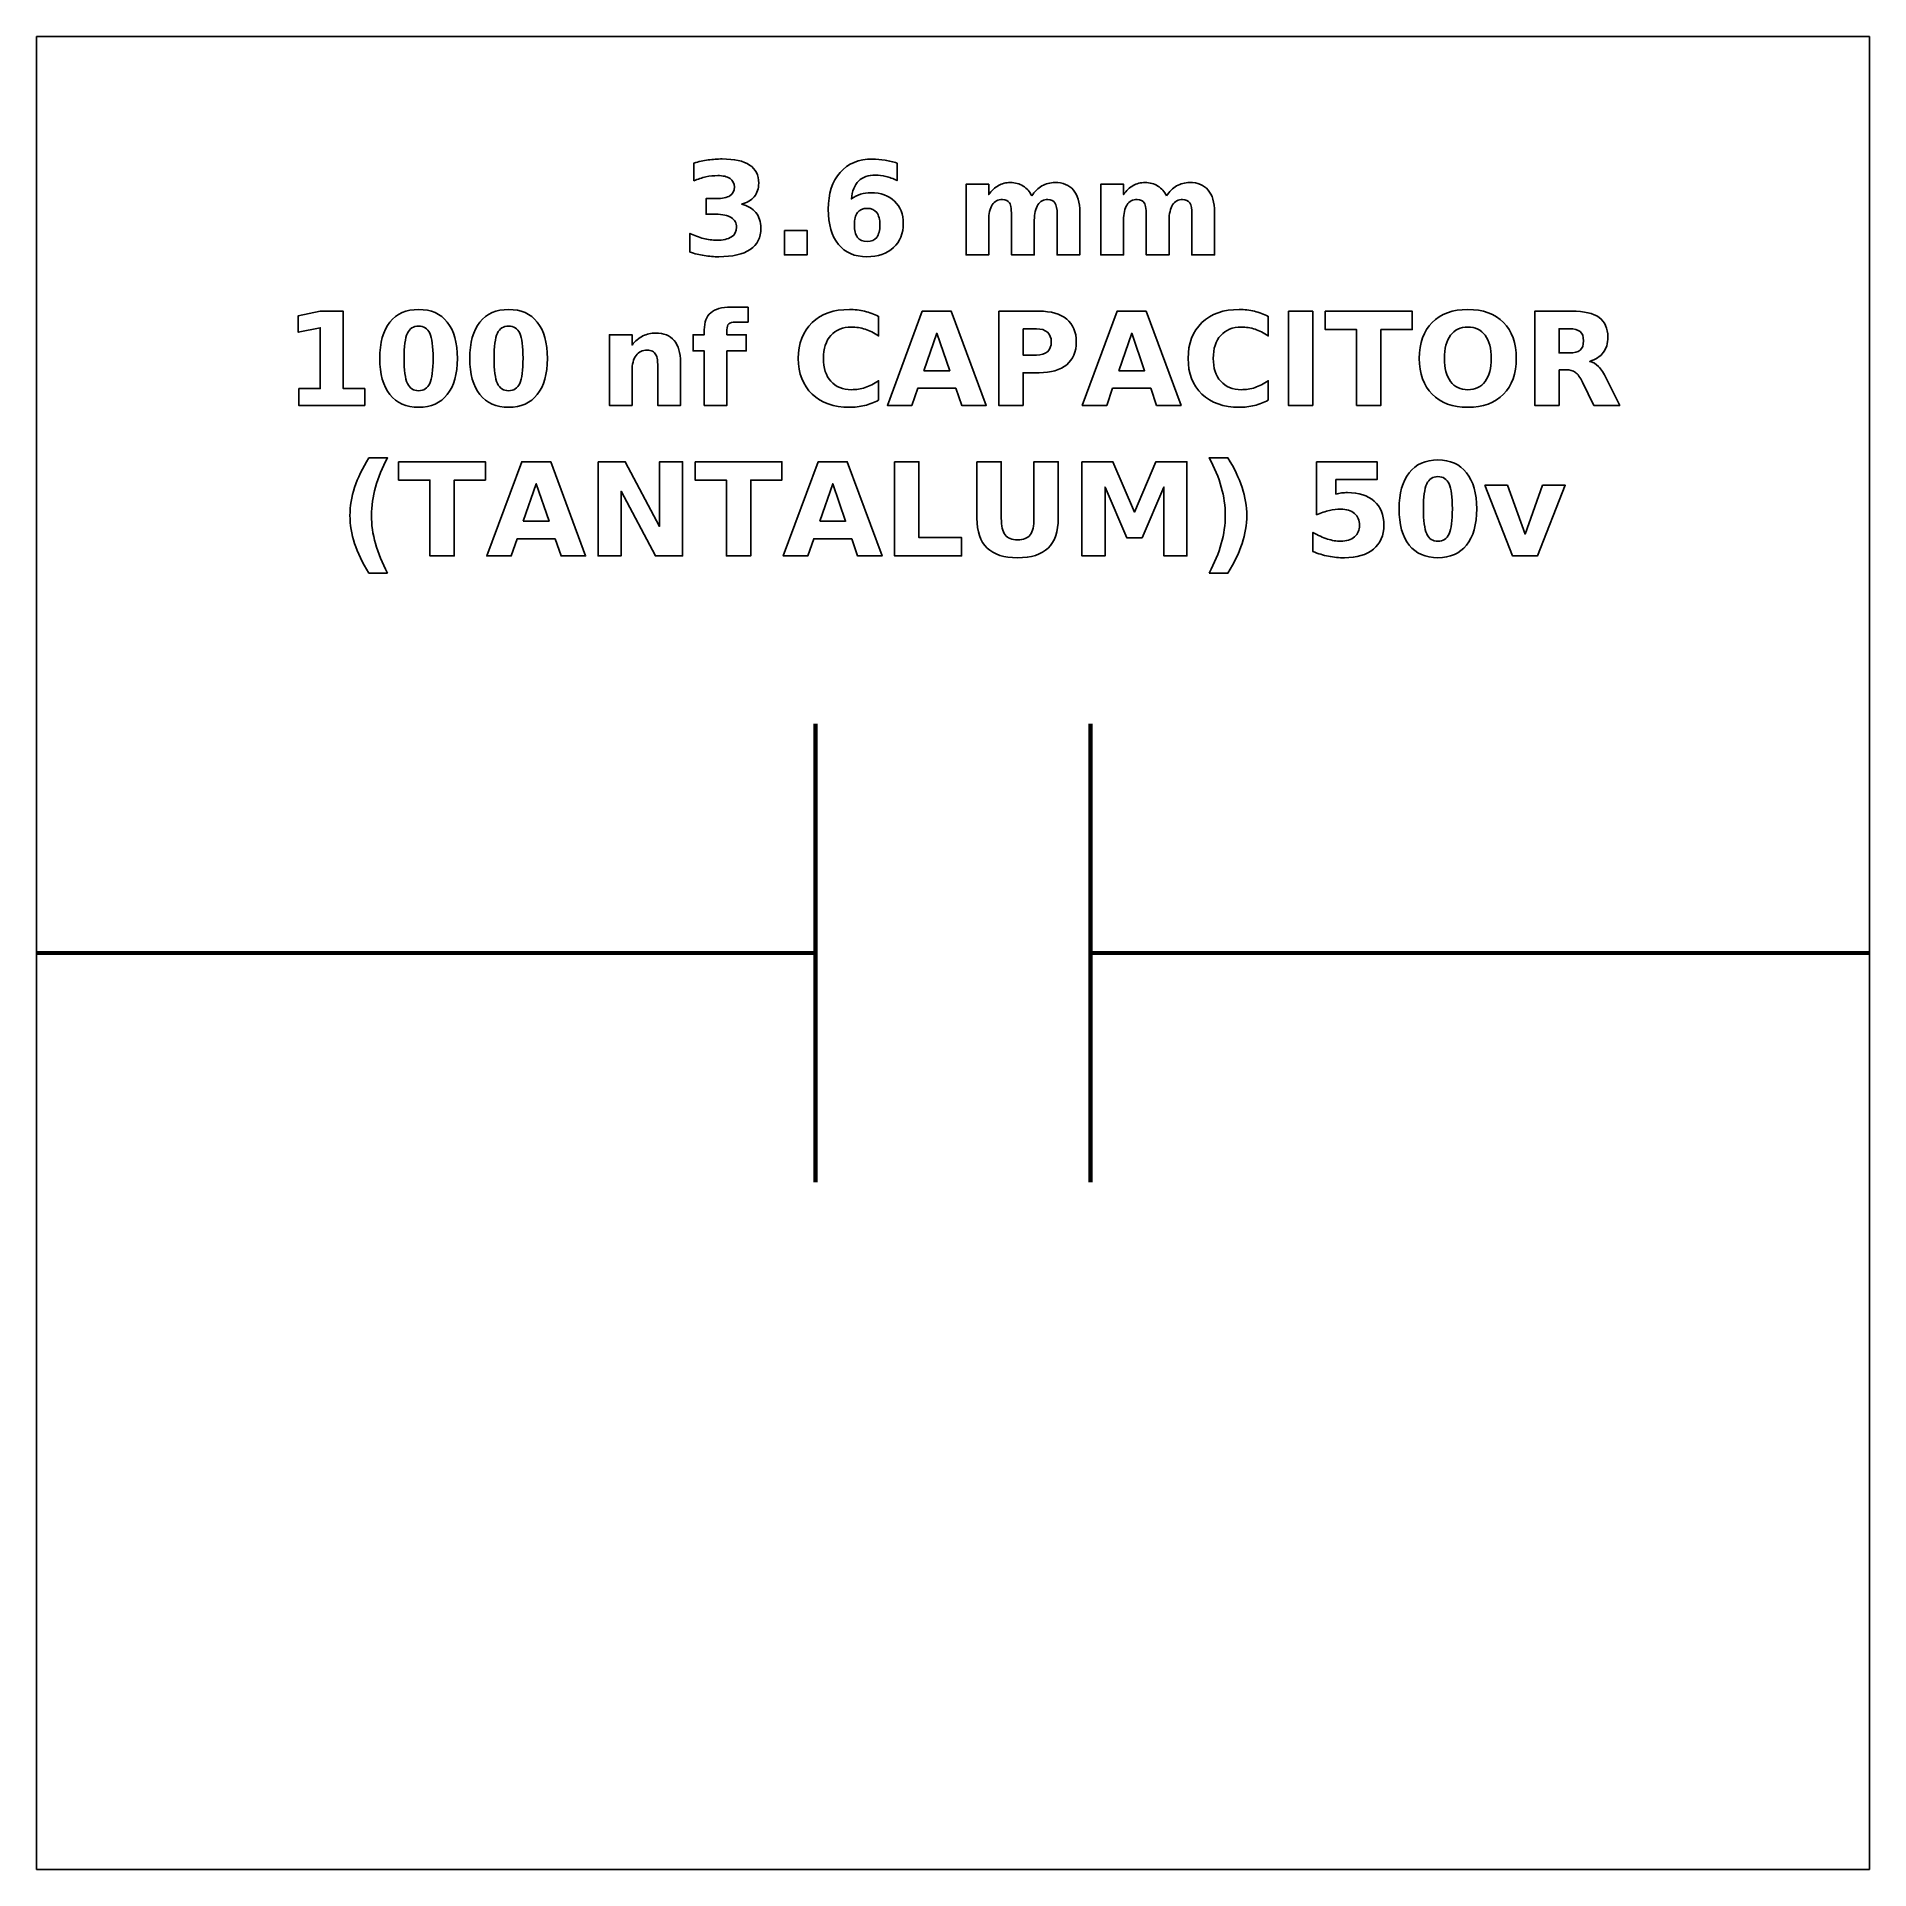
# Model space of a CAD drawing. Header units: centimetres. Extents: x -11.5 to -9.5, y -15.85 to -13.85.
import ezdxf

# ---------------------------------------------------------------- set-up
doc = ezdxf.new("R2010")
doc.units = ezdxf.units.CM
doc.header["$MEASUREMENT"] = 0
doc.layers.add('Layer 1', color=7, linetype='Continuous')

msp = doc.modelspace()

# ---------------------------------------------------------------- linework, layer by layer
at = {"layer": 'Layer 1', "color": 7}
msp.add_open_spline([(-11.5, -13.85), (-11.5, -13.85), (-9.5, -13.85), (-9.5, -13.85), (-9.5, -13.85), (-9.5, -13.85), (-9.5, -15.85), (-9.5, -15.85), (-9.5, -15.85), (-9.5, -15.85), (-11.5, -15.85), (-11.5, -15.85), (-11.5, -15.85), (-11.5, -15.85), (-11.5, -13.85), (-11.5, -13.85)], degree=3, knots=[0, 0, 0, 0, 0.25, 0.25, 0.25, 0.25, 0.5, 0.5, 0.5, 0.5, 0.75, 0.75, 0.75, 0.75, 1, 1, 1, 1], dxfattribs=at)
at = {"layer": 'Layer 1', "color": 250}
for points, knots in [([(-10.73086, -14.03273), (-10.72394, -14.03452), (-10.71865, -14.03765), (-10.71505, -14.04207), (-10.71505, -14.04207), (-10.71145, -14.04651), (-10.70964, -14.05213), (-10.70964, -14.05898), (-10.70964, -14.05898), (-10.70964, -14.06918), (-10.71355, -14.07694), (-10.72135, -14.08226), (-10.72135, -14.08226), (-10.72916, -14.08755), (-10.74055, -14.09021), (-10.75553, -14.09021), (-10.75553, -14.09021), (-10.76082, -14.09021), (-10.76611, -14.08979), (-10.77143, -14.08894), (-10.77143, -14.08894), (-10.77672, -14.08809), (-10.78196, -14.0868), (-10.78716, -14.08511), (-10.78716, -14.08511), (-10.78716, -14.08511), (-10.78716, -14.06464), (-10.78716, -14.06464), (-10.78716, -14.06464), (-10.7822, -14.06711), (-10.77728, -14.069), (-10.77239, -14.07027), (-10.77239, -14.07027), (-10.7675, -14.07151), (-10.76268, -14.07215), (-10.75795, -14.07215), (-10.75795, -14.07215), (-10.75092, -14.07215), (-10.74553, -14.07092), (-10.74179, -14.0685), (-10.74179, -14.0685), (-10.73805, -14.06606), (-10.73617, -14.06258), (-10.73617, -14.05801), (-10.73617, -14.05801), (-10.73617, -14.05333), (-10.7381, -14.04978), (-10.74193, -14.04738), (-10.74193, -14.04738), (-10.74577, -14.04496), (-10.75143, -14.04376), (-10.75891, -14.04376), (-10.75891, -14.04376), (-10.75891, -14.04376), (-10.76952, -14.04376), (-10.76952, -14.04376), (-10.76952, -14.04376), (-10.76952, -14.04376), (-10.76952, -14.02666), (-10.76952, -14.02666), (-10.76952, -14.02666), (-10.76952, -14.02666), (-10.75837, -14.02666), (-10.75837, -14.02666), (-10.75837, -14.02666), (-10.75169, -14.02666), (-10.74675, -14.02563), (-10.74349, -14.02353), (-10.74349, -14.02353), (-10.74022, -14.02144), (-10.73859, -14.01827), (-10.73859, -14.01401), (-10.73859, -14.01401), (-10.73859, -14.01006), (-10.74017, -14.007), (-10.74334, -14.00486), (-10.74334, -14.00486), (-10.74652, -14.0027), (-10.75099, -14.00162), (-10.75677, -14.00162), (-10.75677, -14.00162), (-10.76105, -14.00162), (-10.76536, -14.00209), (-10.76973, -14.00305), (-10.76973, -14.00305), (-10.77408, -14.00401), (-10.77841, -14.00545), (-10.78274, -14.00733), (-10.78274, -14.00733), (-10.78274, -14.00733), (-10.78274, -13.9879), (-10.78274, -13.9879), (-10.78274, -13.9879), (-10.77749, -13.98642), (-10.77232, -13.98532), (-10.76717, -13.98459), (-10.76717, -13.98459), (-10.76202, -13.98386), (-10.75699, -13.98348), (-10.75202, -13.98348), (-10.75202, -13.98348), (-10.73866, -13.98348), (-10.72865, -13.98567), (-10.72201, -13.99007), (-10.72201, -13.99007), (-10.71538, -13.99444), (-10.71207, -14.00105), (-10.71207, -14.00987), (-10.71207, -14.00987), (-10.71207, -14.01587), (-10.71364, -14.02081), (-10.71682, -14.02464), (-10.71682, -14.02464), (-10.71999, -14.02847), (-10.72467, -14.03118), (-10.73086, -14.03273)], [0, 0, 0, 0, 0.0344828, 0.0344828, 0.0344828, 0.0344828, 0.0689655, 0.0689655, 0.0689655, 0.0689655, 0.1034483, 0.1034483, 0.1034483, 0.1034483, 0.137931, 0.137931, 0.137931, 0.137931, 0.1724138, 0.1724138, 0.1724138, 0.1724138, 0.2068966, 0.2068966, 0.2068966, 0.2068966, 0.2413793, 0.2413793, 0.2413793, 0.2413793, 0.2758621, 0.2758621, 0.2758621, 0.2758621, 0.3103448, 0.3103448, 0.3103448, 0.3103448, 0.3448276, 0.3448276, 0.3448276, 0.3448276, 0.3793103, 0.3793103, 0.3793103, 0.3793103, 0.4137931, 0.4137931, 0.4137931, 0.4137931, 0.4482759, 0.4482759, 0.4482759, 0.4482759, 0.4827586, 0.4827586, 0.4827586, 0.4827586, 0.5172414, 0.5172414, 0.5172414, 0.5172414, 0.5517241, 0.5517241, 0.5517241, 0.5517241, 0.5862069, 0.5862069, 0.5862069, 0.5862069, 0.6206897, 0.6206897, 0.6206897, 0.6206897, 0.6551724, 0.6551724, 0.6551724, 0.6551724, 0.6896552, 0.6896552, 0.6896552, 0.6896552, 0.7241379, 0.7241379, 0.7241379, 0.7241379, 0.7586207, 0.7586207, 0.7586207, 0.7586207, 0.7931034, 0.7931034, 0.7931034, 0.7931034, 0.8275862, 0.8275862, 0.8275862, 0.8275862, 0.862069, 0.862069, 0.862069, 0.862069, 0.8965517, 0.8965517, 0.8965517, 0.8965517, 0.9310345, 0.9310345, 0.9310345, 0.9310345, 0.9655172, 0.9655172, 0.9655172, 0.9655172, 1, 1, 1, 1]), ([(-10.56096, -13.98802), (-10.56096, -13.98802), (-10.56096, -14.00705), (-10.56096, -14.00705), (-10.56096, -14.00705), (-10.56533, -14.00498), (-10.56942, -14.00345), (-10.57328, -14.00246), (-10.57328, -14.00246), (-10.57714, -14.00147), (-10.58092, -14.00098), (-10.58459, -14.00098), (-10.58459, -14.00098), (-10.5925, -14.00098), (-10.59863, -14.00317), (-10.60305, -14.00757), (-10.60305, -14.00757), (-10.60745, -14.01194), (-10.61004, -14.01845), (-10.61077, -14.02709), (-10.61077, -14.02709), (-10.60774, -14.02485), (-10.60444, -14.02316), (-10.60091, -14.02203), (-10.60091, -14.02203), (-10.59739, -14.0209), (-10.59353, -14.02034), (-10.58934, -14.02034), (-10.58934, -14.02034), (-10.57883, -14.02034), (-10.57034, -14.02342), (-10.5639, -14.02958), (-10.5639, -14.02958), (-10.55743, -14.03572), (-10.55421, -14.04378), (-10.55421, -14.05376), (-10.55421, -14.05376), (-10.55421, -14.06479), (-10.55781, -14.07361), (-10.56503, -14.08026), (-10.56503, -14.08026), (-10.57222, -14.08689), (-10.58191, -14.09021), (-10.59402, -14.09021), (-10.59402, -14.09021), (-10.60738, -14.09021), (-10.61773, -14.08569), (-10.62507, -14.07666), (-10.62507, -14.07666), (-10.63238, -14.06765), (-10.63605, -14.05484), (-10.63605, -14.03826), (-10.63605, -14.03826), (-10.63605, -14.02128), (-10.63177, -14.00792), (-10.62321, -13.99821), (-10.62321, -13.99821), (-10.61463, -13.98849), (-10.60289, -13.98362), (-10.58796, -13.98362), (-10.58796, -13.98362), (-10.58323, -13.98362), (-10.57864, -13.984), (-10.57417, -13.98473), (-10.57417, -13.98473), (-10.56973, -13.98546), (-10.56533, -13.98656), (-10.56096, -13.98802)], [0, 0, 0, 0, 0.0588235, 0.0588235, 0.0588235, 0.0588235, 0.1176471, 0.1176471, 0.1176471, 0.1176471, 0.1764706, 0.1764706, 0.1764706, 0.1764706, 0.2352941, 0.2352941, 0.2352941, 0.2352941, 0.2941176, 0.2941176, 0.2941176, 0.2941176, 0.3529412, 0.3529412, 0.3529412, 0.3529412, 0.4117647, 0.4117647, 0.4117647, 0.4117647, 0.4705882, 0.4705882, 0.4705882, 0.4705882, 0.5294118, 0.5294118, 0.5294118, 0.5294118, 0.5882353, 0.5882353, 0.5882353, 0.5882353, 0.6470588, 0.6470588, 0.6470588, 0.6470588, 0.7058824, 0.7058824, 0.7058824, 0.7058824, 0.7647059, 0.7647059, 0.7647059, 0.7647059, 0.8235294, 0.8235294, 0.8235294, 0.8235294, 0.8823529, 0.8823529, 0.8823529, 0.8823529, 0.9411765, 0.9411765, 0.9411765, 0.9411765, 1, 1, 1, 1]), ([(-10.41411, -14.02386), (-10.41098, -14.01909), (-10.40729, -14.01544), (-10.40298, -14.01295), (-10.40298, -14.01295), (-10.39868, -14.01043), (-10.39398, -14.00919), (-10.38883, -14.00919), (-10.38883, -14.00919), (-10.37996, -14.00919), (-10.37321, -14.01192), (-10.36858, -14.0174), (-10.36858, -14.0174), (-10.36394, -14.02285), (-10.36161, -14.0308), (-10.36161, -14.04122), (-10.36161, -14.04122), (-10.36161, -14.04122), (-10.36161, -14.08821), (-10.36161, -14.08821), (-10.36161, -14.08821), (-10.36161, -14.08821), (-10.38643, -14.08821), (-10.38643, -14.08821), (-10.38643, -14.08821), (-10.38643, -14.08821), (-10.38643, -14.04797), (-10.38643, -14.04797), (-10.38643, -14.04797), (-10.38638, -14.04738), (-10.38636, -14.04677), (-10.38633, -14.04611), (-10.38633, -14.04611), (-10.38631, -14.04548), (-10.38629, -14.04456), (-10.38629, -14.04336), (-10.38629, -14.04336), (-10.38629, -14.0379), (-10.38708, -14.03393), (-10.38871, -14.03148), (-10.38871, -14.03148), (-10.39031, -14.02901), (-10.39289, -14.02779), (-10.39647, -14.02779), (-10.39647, -14.02779), (-10.40117, -14.02779), (-10.40477, -14.02972), (-10.40733, -14.03358), (-10.40733, -14.03358), (-10.40987, -14.03743), (-10.41119, -14.04301), (-10.41129, -14.05032), (-10.41129, -14.05032), (-10.41129, -14.05032), (-10.41129, -14.08821), (-10.41129, -14.08821), (-10.41129, -14.08821), (-10.41129, -14.08821), (-10.4361, -14.08821), (-10.4361, -14.08821), (-10.4361, -14.08821), (-10.4361, -14.08821), (-10.4361, -14.04797), (-10.4361, -14.04797), (-10.4361, -14.04797), (-10.4361, -14.03943), (-10.43683, -14.03393), (-10.43831, -14.03148), (-10.43831, -14.03148), (-10.43977, -14.02901), (-10.44238, -14.02779), (-10.44614, -14.02779), (-10.44614, -14.02779), (-10.45089, -14.02779), (-10.45454, -14.02974), (-10.4571, -14.03362), (-10.4571, -14.03362), (-10.45966, -14.0375), (-10.46096, -14.04303), (-10.46096, -14.05025), (-10.46096, -14.05025), (-10.46096, -14.05025), (-10.46096, -14.08821), (-10.46096, -14.08821), (-10.46096, -14.08821), (-10.46096, -14.08821), (-10.48577, -14.08821), (-10.48577, -14.08821), (-10.48577, -14.08821), (-10.48577, -14.08821), (-10.48577, -14.01105), (-10.48577, -14.01105), (-10.48577, -14.01105), (-10.48577, -14.01105), (-10.46096, -14.01105), (-10.46096, -14.01105), (-10.46096, -14.01105), (-10.46096, -14.01105), (-10.46096, -14.02236), (-10.46096, -14.02236), (-10.46096, -14.02236), (-10.45792, -14.01798), (-10.45444, -14.01472), (-10.45051, -14.0125), (-10.45051, -14.0125), (-10.44659, -14.01029), (-10.44226, -14.00919), (-10.43753, -14.00919), (-10.43753, -14.00919), (-10.43222, -14.00919), (-10.42749, -14.01048), (-10.42342, -14.01305), (-10.42342, -14.01305), (-10.41933, -14.01563), (-10.41622, -14.01923), (-10.41411, -14.02386)], [0, 0, 0, 0, 0.0344828, 0.0344828, 0.0344828, 0.0344828, 0.0689655, 0.0689655, 0.0689655, 0.0689655, 0.1034483, 0.1034483, 0.1034483, 0.1034483, 0.137931, 0.137931, 0.137931, 0.137931, 0.1724138, 0.1724138, 0.1724138, 0.1724138, 0.2068966, 0.2068966, 0.2068966, 0.2068966, 0.2413793, 0.2413793, 0.2413793, 0.2413793, 0.2758621, 0.2758621, 0.2758621, 0.2758621, 0.3103448, 0.3103448, 0.3103448, 0.3103448, 0.3448276, 0.3448276, 0.3448276, 0.3448276, 0.3793103, 0.3793103, 0.3793103, 0.3793103, 0.4137931, 0.4137931, 0.4137931, 0.4137931, 0.4482759, 0.4482759, 0.4482759, 0.4482759, 0.4827586, 0.4827586, 0.4827586, 0.4827586, 0.5172414, 0.5172414, 0.5172414, 0.5172414, 0.5517241, 0.5517241, 0.5517241, 0.5517241, 0.5862069, 0.5862069, 0.5862069, 0.5862069, 0.6206897, 0.6206897, 0.6206897, 0.6206897, 0.6551724, 0.6551724, 0.6551724, 0.6551724, 0.6896552, 0.6896552, 0.6896552, 0.6896552, 0.7241379, 0.7241379, 0.7241379, 0.7241379, 0.7586207, 0.7586207, 0.7586207, 0.7586207, 0.7931034, 0.7931034, 0.7931034, 0.7931034, 0.8275862, 0.8275862, 0.8275862, 0.8275862, 0.862069, 0.862069, 0.862069, 0.862069, 0.8965517, 0.8965517, 0.8965517, 0.8965517, 0.9310345, 0.9310345, 0.9310345, 0.9310345, 0.9655172, 0.9655172, 0.9655172, 0.9655172, 1, 1, 1, 1]), ([(-10.26707, -14.02386), (-10.26394, -14.01909), (-10.26025, -14.01544), (-10.25594, -14.01295), (-10.25594, -14.01295), (-10.25164, -14.01043), (-10.24694, -14.00919), (-10.24179, -14.00919), (-10.24179, -14.00919), (-10.23292, -14.00919), (-10.22617, -14.01192), (-10.22154, -14.0174), (-10.22154, -14.0174), (-10.2169, -14.02285), (-10.21457, -14.0308), (-10.21457, -14.04122), (-10.21457, -14.04122), (-10.21457, -14.04122), (-10.21457, -14.08821), (-10.21457, -14.08821), (-10.21457, -14.08821), (-10.21457, -14.08821), (-10.23939, -14.08821), (-10.23939, -14.08821), (-10.23939, -14.08821), (-10.23939, -14.08821), (-10.23939, -14.04797), (-10.23939, -14.04797), (-10.23939, -14.04797), (-10.23934, -14.04738), (-10.23932, -14.04677), (-10.23929, -14.04611), (-10.23929, -14.04611), (-10.23927, -14.04548), (-10.23925, -14.04456), (-10.23925, -14.04336), (-10.23925, -14.04336), (-10.23925, -14.0379), (-10.24004, -14.03393), (-10.24167, -14.03148), (-10.24167, -14.03148), (-10.24327, -14.02901), (-10.24585, -14.02779), (-10.24943, -14.02779), (-10.24943, -14.02779), (-10.25413, -14.02779), (-10.25773, -14.02972), (-10.26029, -14.03358), (-10.26029, -14.03358), (-10.26283, -14.03743), (-10.26415, -14.04301), (-10.26425, -14.05032), (-10.26425, -14.05032), (-10.26425, -14.05032), (-10.26425, -14.08821), (-10.26425, -14.08821), (-10.26425, -14.08821), (-10.26425, -14.08821), (-10.28906, -14.08821), (-10.28906, -14.08821), (-10.28906, -14.08821), (-10.28906, -14.08821), (-10.28906, -14.04797), (-10.28906, -14.04797), (-10.28906, -14.04797), (-10.28906, -14.03943), (-10.28979, -14.03393), (-10.29127, -14.03148), (-10.29127, -14.03148), (-10.29273, -14.02901), (-10.29534, -14.02779), (-10.2991, -14.02779), (-10.2991, -14.02779), (-10.30385, -14.02779), (-10.3075, -14.02974), (-10.31006, -14.03362), (-10.31006, -14.03362), (-10.31262, -14.0375), (-10.31392, -14.04303), (-10.31392, -14.05025), (-10.31392, -14.05025), (-10.31392, -14.05025), (-10.31392, -14.08821), (-10.31392, -14.08821), (-10.31392, -14.08821), (-10.31392, -14.08821), (-10.33873, -14.08821), (-10.33873, -14.08821), (-10.33873, -14.08821), (-10.33873, -14.08821), (-10.33873, -14.01105), (-10.33873, -14.01105), (-10.33873, -14.01105), (-10.33873, -14.01105), (-10.31392, -14.01105), (-10.31392, -14.01105), (-10.31392, -14.01105), (-10.31392, -14.01105), (-10.31392, -14.02236), (-10.31392, -14.02236), (-10.31392, -14.02236), (-10.31088, -14.01798), (-10.3074, -14.01472), (-10.30347, -14.0125), (-10.30347, -14.0125), (-10.29955, -14.01029), (-10.29522, -14.00919), (-10.29049, -14.00919), (-10.29049, -14.00919), (-10.28518, -14.00919), (-10.28045, -14.01048), (-10.27638, -14.01305), (-10.27638, -14.01305), (-10.27229, -14.01563), (-10.26918, -14.01923), (-10.26707, -14.02386)], [0, 0, 0, 0, 0.0344828, 0.0344828, 0.0344828, 0.0344828, 0.0689655, 0.0689655, 0.0689655, 0.0689655, 0.1034483, 0.1034483, 0.1034483, 0.1034483, 0.137931, 0.137931, 0.137931, 0.137931, 0.1724138, 0.1724138, 0.1724138, 0.1724138, 0.2068966, 0.2068966, 0.2068966, 0.2068966, 0.2413793, 0.2413793, 0.2413793, 0.2413793, 0.2758621, 0.2758621, 0.2758621, 0.2758621, 0.3103448, 0.3103448, 0.3103448, 0.3103448, 0.3448276, 0.3448276, 0.3448276, 0.3448276, 0.3793103, 0.3793103, 0.3793103, 0.3793103, 0.4137931, 0.4137931, 0.4137931, 0.4137931, 0.4482759, 0.4482759, 0.4482759, 0.4482759, 0.4827586, 0.4827586, 0.4827586, 0.4827586, 0.5172414, 0.5172414, 0.5172414, 0.5172414, 0.5517241, 0.5517241, 0.5517241, 0.5517241, 0.5862069, 0.5862069, 0.5862069, 0.5862069, 0.6206897, 0.6206897, 0.6206897, 0.6206897, 0.6551724, 0.6551724, 0.6551724, 0.6551724, 0.6896552, 0.6896552, 0.6896552, 0.6896552, 0.7241379, 0.7241379, 0.7241379, 0.7241379, 0.7586207, 0.7586207, 0.7586207, 0.7586207, 0.7931034, 0.7931034, 0.7931034, 0.7931034, 0.8275862, 0.8275862, 0.8275862, 0.8275862, 0.862069, 0.862069, 0.862069, 0.862069, 0.8965517, 0.8965517, 0.8965517, 0.8965517, 0.9310345, 0.9310345, 0.9310345, 0.9310345, 0.9655172, 0.9655172, 0.9655172, 0.9655172, 1, 1, 1, 1]), ([(-10.59374, -14.03743), (-10.5984, -14.03743), (-10.60188, -14.03894), (-10.60418, -14.04195), (-10.60418, -14.04195), (-10.60651, -14.04496), (-10.60766, -14.04948), (-10.60766, -14.05547), (-10.60766, -14.05547), (-10.60766, -14.06149), (-10.60651, -14.06601), (-10.60418, -14.06902), (-10.60418, -14.06902), (-10.60188, -14.07203), (-10.5984, -14.07353), (-10.59374, -14.07353), (-10.59374, -14.07353), (-10.58906, -14.07353), (-10.58556, -14.07203), (-10.58325, -14.06902), (-10.58325, -14.06902), (-10.58092, -14.06601), (-10.57977, -14.06149), (-10.57977, -14.05547), (-10.57977, -14.05547), (-10.57977, -14.04948), (-10.58092, -14.04496), (-10.58325, -14.04195), (-10.58325, -14.04195), (-10.58556, -14.03894), (-10.58906, -14.03743), (-10.59374, -14.03743)], [0, 0, 0, 0, 0.125, 0.125, 0.125, 0.125, 0.25, 0.25, 0.25, 0.25, 0.375, 0.375, 0.375, 0.375, 0.5, 0.5, 0.5, 0.5, 0.625, 0.625, 0.625, 0.625, 0.75, 0.75, 0.75, 0.75, 0.875, 0.875, 0.875, 0.875, 1, 1, 1, 1]), ([(-10.68401, -14.06154), (-10.68401, -14.06154), (-10.65919, -14.06154), (-10.65919, -14.06154), (-10.65919, -14.06154), (-10.65919, -14.06154), (-10.65919, -14.08821), (-10.65919, -14.08821), (-10.65919, -14.08821), (-10.65919, -14.08821), (-10.68401, -14.08821), (-10.68401, -14.08821), (-10.68401, -14.08821), (-10.68401, -14.08821), (-10.68401, -14.06154), (-10.68401, -14.06154)], [0, 0, 0, 0, 0.25, 0.25, 0.25, 0.25, 0.5, 0.5, 0.5, 0.5, 0.75, 0.75, 0.75, 0.75, 1, 1, 1, 1]), ([(-11.21396, -14.23414), (-11.21396, -14.23414), (-11.19053, -14.23414), (-11.19053, -14.23414), (-11.19053, -14.23414), (-11.19053, -14.23414), (-11.19053, -14.16765), (-11.19053, -14.16765), (-11.19053, -14.16765), (-11.19053, -14.16765), (-11.21457, -14.17262), (-11.21457, -14.17262), (-11.21457, -14.17262), (-11.21457, -14.17262), (-11.21457, -14.15455), (-11.21457, -14.15455), (-11.21457, -14.15455), (-11.21457, -14.15455), (-11.19067, -14.14959), (-11.19067, -14.14959), (-11.19067, -14.14959), (-11.19067, -14.14959), (-11.16546, -14.14959), (-11.16546, -14.14959), (-11.16546, -14.14959), (-11.16546, -14.14959), (-11.16546, -14.23414), (-11.16546, -14.23414), (-11.16546, -14.23414), (-11.16546, -14.23414), (-11.14204, -14.23414), (-11.14204, -14.23414), (-11.14204, -14.23414), (-11.14204, -14.23414), (-11.14204, -14.25246), (-11.14204, -14.25246), (-11.14204, -14.25246), (-11.14204, -14.25246), (-11.21396, -14.25246), (-11.21396, -14.25246), (-11.21396, -14.25246), (-11.21396, -14.25246), (-11.21396, -14.23414), (-11.21396, -14.23414)], [0, 0, 0, 0, 0.0909091, 0.0909091, 0.0909091, 0.0909091, 0.1818182, 0.1818182, 0.1818182, 0.1818182, 0.2727273, 0.2727273, 0.2727273, 0.2727273, 0.3636364, 0.3636364, 0.3636364, 0.3636364, 0.4545455, 0.4545455, 0.4545455, 0.4545455, 0.5454545, 0.5454545, 0.5454545, 0.5454545, 0.6363636, 0.6363636, 0.6363636, 0.6363636, 0.7272727, 0.7272727, 0.7272727, 0.7272727, 0.8181818, 0.8181818, 0.8181818, 0.8181818, 0.9090909, 0.9090909, 0.9090909, 0.9090909, 1, 1, 1, 1]), ([(-11.04086, -14.20112), (-11.04086, -14.21817), (-11.04453, -14.23132), (-11.05189, -14.24058), (-11.05189, -14.24058), (-11.05923, -14.24983), (-11.06967, -14.25446), (-11.08317, -14.25446), (-11.08317, -14.25446), (-11.09672, -14.25446), (-11.10718, -14.24983), (-11.11452, -14.24058), (-11.11452, -14.24058), (-11.12188, -14.23132), (-11.12555, -14.21817), (-11.12555, -14.20112), (-11.12555, -14.20112), (-11.12555, -14.18405), (-11.12188, -14.17087), (-11.11452, -14.16161), (-11.11452, -14.16161), (-11.10718, -14.15237), (-11.09672, -14.14773), (-11.08317, -14.14773), (-11.08317, -14.14773), (-11.06967, -14.14773), (-11.05923, -14.15237), (-11.05189, -14.16161), (-11.05189, -14.16161), (-11.04453, -14.17087), (-11.04086, -14.18405), (-11.04086, -14.20112)], [0, 0, 0, 0, 0.125, 0.125, 0.125, 0.125, 0.25, 0.25, 0.25, 0.25, 0.375, 0.375, 0.375, 0.375, 0.5, 0.5, 0.5, 0.5, 0.625, 0.625, 0.625, 0.625, 0.75, 0.75, 0.75, 0.75, 0.875, 0.875, 0.875, 0.875, 1, 1, 1, 1]), ([(-10.94267, -14.20112), (-10.94267, -14.21817), (-10.94634, -14.23132), (-10.9537, -14.24058), (-10.9537, -14.24058), (-10.96104, -14.24983), (-10.97148, -14.25446), (-10.98498, -14.25446), (-10.98498, -14.25446), (-10.99853, -14.25446), (-11.00899, -14.24983), (-11.01633, -14.24058), (-11.01633, -14.24058), (-11.02369, -14.23132), (-11.02736, -14.21817), (-11.02736, -14.20112), (-11.02736, -14.20112), (-11.02736, -14.18405), (-11.02369, -14.17087), (-11.01633, -14.16161), (-11.01633, -14.16161), (-11.00899, -14.15237), (-10.99853, -14.14773), (-10.98498, -14.14773), (-10.98498, -14.14773), (-10.97148, -14.14773), (-10.96104, -14.15237), (-10.9537, -14.16161), (-10.9537, -14.16161), (-10.94634, -14.17087), (-10.94267, -14.18405), (-10.94267, -14.20112)], [0, 0, 0, 0, 0.125, 0.125, 0.125, 0.125, 0.25, 0.25, 0.25, 0.25, 0.375, 0.375, 0.375, 0.375, 0.5, 0.5, 0.5, 0.5, 0.625, 0.625, 0.625, 0.625, 0.75, 0.75, 0.75, 0.75, 0.875, 0.875, 0.875, 0.875, 1, 1, 1, 1]), ([(-10.72369, -14.14524), (-10.72369, -14.14524), (-10.72369, -14.16142), (-10.72369, -14.16142), (-10.72369, -14.16142), (-10.72369, -14.16142), (-10.73735, -14.16142), (-10.73735, -14.16142), (-10.73735, -14.16142), (-10.74083, -14.16142), (-10.74328, -14.16206), (-10.74464, -14.16333), (-10.74464, -14.16333), (-10.74603, -14.1646), (-10.74671, -14.16678), (-10.74671, -14.16991), (-10.74671, -14.16991), (-10.74671, -14.16991), (-10.74671, -14.1753), (-10.74671, -14.1753), (-10.74671, -14.1753), (-10.74671, -14.1753), (-10.72564, -14.1753), (-10.72564, -14.1753), (-10.72564, -14.1753), (-10.72564, -14.1753), (-10.72564, -14.19294), (-10.72564, -14.19294), (-10.72564, -14.19294), (-10.72564, -14.19294), (-10.74671, -14.19294), (-10.74671, -14.19294), (-10.74671, -14.19294), (-10.74671, -14.19294), (-10.74671, -14.25246), (-10.74671, -14.25246), (-10.74671, -14.25246), (-10.74671, -14.25246), (-10.77138, -14.25246), (-10.77138, -14.25246), (-10.77138, -14.25246), (-10.77138, -14.25246), (-10.77138, -14.19294), (-10.77138, -14.19294), (-10.77138, -14.19294), (-10.77138, -14.19294), (-10.78364, -14.19294), (-10.78364, -14.19294), (-10.78364, -14.19294), (-10.78364, -14.19294), (-10.78364, -14.1753), (-10.78364, -14.1753), (-10.78364, -14.1753), (-10.78364, -14.1753), (-10.77138, -14.1753), (-10.77138, -14.1753), (-10.77138, -14.1753), (-10.77138, -14.1753), (-10.77138, -14.16991), (-10.77138, -14.16991), (-10.77138, -14.16991), (-10.77138, -14.16151), (-10.76903, -14.15528), (-10.76435, -14.15126), (-10.76435, -14.15126), (-10.75967, -14.14724), (-10.7524, -14.14524), (-10.74257, -14.14524), (-10.74257, -14.14524), (-10.74257, -14.14524), (-10.72369, -14.14524), (-10.72369, -14.14524)], [0, 0, 0, 0, 0.0555556, 0.0555556, 0.0555556, 0.0555556, 0.1111111, 0.1111111, 0.1111111, 0.1111111, 0.1666667, 0.1666667, 0.1666667, 0.1666667, 0.2222222, 0.2222222, 0.2222222, 0.2222222, 0.2777778, 0.2777778, 0.2777778, 0.2777778, 0.3333333, 0.3333333, 0.3333333, 0.3333333, 0.3888889, 0.3888889, 0.3888889, 0.3888889, 0.4444444, 0.4444444, 0.4444444, 0.4444444, 0.5, 0.5, 0.5, 0.5, 0.5555556, 0.5555556, 0.5555556, 0.5555556, 0.6111111, 0.6111111, 0.6111111, 0.6111111, 0.6666667, 0.6666667, 0.6666667, 0.6666667, 0.7222222, 0.7222222, 0.7222222, 0.7222222, 0.7777778, 0.7777778, 0.7777778, 0.7777778, 0.8333333, 0.8333333, 0.8333333, 0.8333333, 0.8888889, 0.8888889, 0.8888889, 0.8888889, 0.9444444, 0.9444444, 0.9444444, 0.9444444, 1, 1, 1, 1]), ([(-10.58129, -14.24682), (-10.58615, -14.24933), (-10.59123, -14.25124), (-10.59653, -14.25253), (-10.59653, -14.25253), (-10.60179, -14.25382), (-10.60732, -14.25446), (-10.61306, -14.25446), (-10.61306, -14.25446), (-10.63018, -14.25446), (-10.64375, -14.24966), (-10.65377, -14.24009), (-10.65377, -14.24009), (-10.66379, -14.23052), (-10.6688, -14.21754), (-10.6688, -14.20112), (-10.6688, -14.20112), (-10.6688, -14.18468), (-10.66379, -14.17167), (-10.65377, -14.1621), (-10.65377, -14.1621), (-10.64375, -14.15253), (-10.63018, -14.14773), (-10.61306, -14.14773), (-10.61306, -14.14773), (-10.60732, -14.14773), (-10.60179, -14.14837), (-10.59653, -14.14966), (-10.59653, -14.14966), (-10.59123, -14.15095), (-10.58615, -14.15286), (-10.58129, -14.15538), (-10.58129, -14.15538), (-10.58129, -14.15538), (-10.58129, -14.17666), (-10.58129, -14.17666), (-10.58129, -14.17666), (-10.5862, -14.1733), (-10.59105, -14.17085), (-10.59582, -14.1693), (-10.59582, -14.1693), (-10.60059, -14.16772), (-10.60563, -14.16695), (-10.61092, -14.16695), (-10.61092, -14.16695), (-10.62037, -14.16695), (-10.62783, -14.16998), (-10.63324, -14.17605), (-10.63324, -14.17605), (-10.63867, -14.18212), (-10.64138, -14.19047), (-10.64138, -14.20112), (-10.64138, -14.20112), (-10.64138, -14.21175), (-10.63867, -14.22008), (-10.63324, -14.22614), (-10.63324, -14.22614), (-10.62783, -14.23221), (-10.62037, -14.23524), (-10.61092, -14.23524), (-10.61092, -14.23524), (-10.60563, -14.23524), (-10.60059, -14.23447), (-10.59582, -14.23289), (-10.59582, -14.23289), (-10.59105, -14.23134), (-10.5862, -14.22889), (-10.58129, -14.22553), (-10.58129, -14.22553), (-10.58129, -14.22553), (-10.58129, -14.24682), (-10.58129, -14.24682)], [0, 0, 0, 0, 0.0555556, 0.0555556, 0.0555556, 0.0555556, 0.1111111, 0.1111111, 0.1111111, 0.1111111, 0.1666667, 0.1666667, 0.1666667, 0.1666667, 0.2222222, 0.2222222, 0.2222222, 0.2222222, 0.2777778, 0.2777778, 0.2777778, 0.2777778, 0.3333333, 0.3333333, 0.3333333, 0.3333333, 0.3888889, 0.3888889, 0.3888889, 0.3888889, 0.4444444, 0.4444444, 0.4444444, 0.4444444, 0.5, 0.5, 0.5, 0.5, 0.5555556, 0.5555556, 0.5555556, 0.5555556, 0.6111111, 0.6111111, 0.6111111, 0.6111111, 0.6666667, 0.6666667, 0.6666667, 0.6666667, 0.7222222, 0.7222222, 0.7222222, 0.7222222, 0.7777778, 0.7777778, 0.7777778, 0.7777778, 0.8333333, 0.8333333, 0.8333333, 0.8333333, 0.8888889, 0.8888889, 0.8888889, 0.8888889, 0.9444444, 0.9444444, 0.9444444, 0.9444444, 1, 1, 1, 1]), ([(-10.4969, -14.23374), (-10.4969, -14.23374), (-10.53839, -14.23374), (-10.53839, -14.23374), (-10.53839, -14.23374), (-10.53839, -14.23374), (-10.54493, -14.25246), (-10.54493, -14.25246), (-10.54493, -14.25246), (-10.54493, -14.25246), (-10.5716, -14.25246), (-10.5716, -14.25246), (-10.5716, -14.25246), (-10.5716, -14.25246), (-10.5335, -14.14959), (-10.5335, -14.14959), (-10.5335, -14.14959), (-10.5335, -14.14959), (-10.50187, -14.14959), (-10.50187, -14.14959), (-10.50187, -14.14959), (-10.50187, -14.14959), (-10.46377, -14.25246), (-10.46377, -14.25246), (-10.46377, -14.25246), (-10.46377, -14.25246), (-10.49044, -14.25246), (-10.49044, -14.25246), (-10.49044, -14.25246), (-10.49044, -14.25246), (-10.4969, -14.23374), (-10.4969, -14.23374)], [0, 0, 0, 0, 0.125, 0.125, 0.125, 0.125, 0.25, 0.25, 0.25, 0.25, 0.375, 0.375, 0.375, 0.375, 0.5, 0.5, 0.5, 0.5, 0.625, 0.625, 0.625, 0.625, 0.75, 0.75, 0.75, 0.75, 0.875, 0.875, 0.875, 0.875, 1, 1, 1, 1]), ([(-10.4501, -14.14959), (-10.4501, -14.14959), (-10.40608, -14.14959), (-10.40608, -14.14959), (-10.40608, -14.14959), (-10.39298, -14.14959), (-10.38293, -14.15251), (-10.37592, -14.15832), (-10.37592, -14.15832), (-10.36892, -14.16413), (-10.36541, -14.1724), (-10.36541, -14.18315), (-10.36541, -14.18315), (-10.36541, -14.19392), (-10.36892, -14.20222), (-10.37592, -14.20803), (-10.37592, -14.20803), (-10.38293, -14.21384), (-10.39298, -14.21676), (-10.40608, -14.21676), (-10.40608, -14.21676), (-10.40608, -14.21676), (-10.42357, -14.21676), (-10.42357, -14.21676), (-10.42357, -14.21676), (-10.42357, -14.21676), (-10.42357, -14.25246), (-10.42357, -14.25246), (-10.42357, -14.25246), (-10.42357, -14.25246), (-10.4501, -14.25246), (-10.4501, -14.25246), (-10.4501, -14.25246), (-10.4501, -14.25246), (-10.4501, -14.14959), (-10.4501, -14.14959)], [0, 0, 0, 0, 0.1111111, 0.1111111, 0.1111111, 0.1111111, 0.2222222, 0.2222222, 0.2222222, 0.2222222, 0.3333333, 0.3333333, 0.3333333, 0.3333333, 0.4444444, 0.4444444, 0.4444444, 0.4444444, 0.5555556, 0.5555556, 0.5555556, 0.5555556, 0.6666667, 0.6666667, 0.6666667, 0.6666667, 0.7777778, 0.7777778, 0.7777778, 0.7777778, 0.8888889, 0.8888889, 0.8888889, 0.8888889, 1, 1, 1, 1]), ([(-10.28427, -14.23374), (-10.28427, -14.23374), (-10.32576, -14.23374), (-10.32576, -14.23374), (-10.32576, -14.23374), (-10.32576, -14.23374), (-10.3323, -14.25246), (-10.3323, -14.25246), (-10.3323, -14.25246), (-10.3323, -14.25246), (-10.35897, -14.25246), (-10.35897, -14.25246), (-10.35897, -14.25246), (-10.35897, -14.25246), (-10.32087, -14.14959), (-10.32087, -14.14959), (-10.32087, -14.14959), (-10.32087, -14.14959), (-10.28924, -14.14959), (-10.28924, -14.14959), (-10.28924, -14.14959), (-10.28924, -14.14959), (-10.25114, -14.25246), (-10.25114, -14.25246), (-10.25114, -14.25246), (-10.25114, -14.25246), (-10.27781, -14.25246), (-10.27781, -14.25246), (-10.27781, -14.25246), (-10.27781, -14.25246), (-10.28427, -14.23374), (-10.28427, -14.23374)], [0, 0, 0, 0, 0.125, 0.125, 0.125, 0.125, 0.25, 0.25, 0.25, 0.25, 0.375, 0.375, 0.375, 0.375, 0.5, 0.5, 0.5, 0.5, 0.625, 0.625, 0.625, 0.625, 0.75, 0.75, 0.75, 0.75, 0.875, 0.875, 0.875, 0.875, 1, 1, 1, 1]), ([(-10.15589, -14.24682), (-10.16075, -14.24933), (-10.16583, -14.25124), (-10.17113, -14.25253), (-10.17113, -14.25253), (-10.17639, -14.25382), (-10.18192, -14.25446), (-10.18766, -14.25446), (-10.18766, -14.25446), (-10.20478, -14.25446), (-10.21835, -14.24966), (-10.22837, -14.24009), (-10.22837, -14.24009), (-10.23839, -14.23052), (-10.2434, -14.21754), (-10.2434, -14.20112), (-10.2434, -14.20112), (-10.2434, -14.18468), (-10.23839, -14.17167), (-10.22837, -14.1621), (-10.22837, -14.1621), (-10.21835, -14.15253), (-10.20478, -14.14773), (-10.18766, -14.14773), (-10.18766, -14.14773), (-10.18192, -14.14773), (-10.17639, -14.14837), (-10.17113, -14.14966), (-10.17113, -14.14966), (-10.16583, -14.15095), (-10.16075, -14.15286), (-10.15589, -14.15538), (-10.15589, -14.15538), (-10.15589, -14.15538), (-10.15589, -14.17666), (-10.15589, -14.17666), (-10.15589, -14.17666), (-10.1608, -14.1733), (-10.16565, -14.17085), (-10.17042, -14.1693), (-10.17042, -14.1693), (-10.17519, -14.16772), (-10.18023, -14.16695), (-10.18552, -14.16695), (-10.18552, -14.16695), (-10.19497, -14.16695), (-10.20243, -14.16998), (-10.20784, -14.17605), (-10.20784, -14.17605), (-10.21327, -14.18212), (-10.21598, -14.19047), (-10.21598, -14.20112), (-10.21598, -14.20112), (-10.21598, -14.21175), (-10.21327, -14.22008), (-10.20784, -14.22614), (-10.20784, -14.22614), (-10.20243, -14.23221), (-10.19497, -14.23524), (-10.18552, -14.23524), (-10.18552, -14.23524), (-10.18023, -14.23524), (-10.17519, -14.23447), (-10.17042, -14.23289), (-10.17042, -14.23289), (-10.16565, -14.23134), (-10.1608, -14.22889), (-10.15589, -14.22553), (-10.15589, -14.22553), (-10.15589, -14.22553), (-10.15589, -14.24682), (-10.15589, -14.24682)], [0, 0, 0, 0, 0.0555556, 0.0555556, 0.0555556, 0.0555556, 0.1111111, 0.1111111, 0.1111111, 0.1111111, 0.1666667, 0.1666667, 0.1666667, 0.1666667, 0.2222222, 0.2222222, 0.2222222, 0.2222222, 0.2777778, 0.2777778, 0.2777778, 0.2777778, 0.3333333, 0.3333333, 0.3333333, 0.3333333, 0.3888889, 0.3888889, 0.3888889, 0.3888889, 0.4444444, 0.4444444, 0.4444444, 0.4444444, 0.5, 0.5, 0.5, 0.5, 0.5555556, 0.5555556, 0.5555556, 0.5555556, 0.6111111, 0.6111111, 0.6111111, 0.6111111, 0.6666667, 0.6666667, 0.6666667, 0.6666667, 0.7222222, 0.7222222, 0.7222222, 0.7222222, 0.7777778, 0.7777778, 0.7777778, 0.7777778, 0.8333333, 0.8333333, 0.8333333, 0.8333333, 0.8888889, 0.8888889, 0.8888889, 0.8888889, 0.9444444, 0.9444444, 0.9444444, 0.9444444, 1, 1, 1, 1]), ([(-10.13392, -14.14959), (-10.13392, -14.14959), (-10.10739, -14.14959), (-10.10739, -14.14959), (-10.10739, -14.14959), (-10.10739, -14.14959), (-10.10739, -14.25246), (-10.10739, -14.25246), (-10.10739, -14.25246), (-10.10739, -14.25246), (-10.13392, -14.25246), (-10.13392, -14.25246), (-10.13392, -14.25246), (-10.13392, -14.25246), (-10.13392, -14.14959), (-10.13392, -14.14959)], [0, 0, 0, 0, 0.25, 0.25, 0.25, 0.25, 0.5, 0.5, 0.5, 0.5, 0.75, 0.75, 0.75, 0.75, 1, 1, 1, 1]), ([(-10.09371, -14.14959), (-10.09371, -14.14959), (-9.99891, -14.14959), (-9.99891, -14.14959), (-9.99891, -14.14959), (-9.99891, -14.14959), (-9.99891, -14.16965), (-9.99891, -14.16965), (-9.99891, -14.16965), (-9.99891, -14.16965), (-10.03301, -14.16965), (-10.03301, -14.16965), (-10.03301, -14.16965), (-10.03301, -14.16965), (-10.03301, -14.25246), (-10.03301, -14.25246), (-10.03301, -14.25246), (-10.03301, -14.25246), (-10.05954, -14.25246), (-10.05954, -14.25246), (-10.05954, -14.25246), (-10.05954, -14.25246), (-10.05954, -14.16965), (-10.05954, -14.16965), (-10.05954, -14.16965), (-10.05954, -14.16965), (-10.09371, -14.16965), (-10.09371, -14.16965), (-10.09371, -14.16965), (-10.09371, -14.16965), (-10.09371, -14.14959), (-10.09371, -14.14959)], [0, 0, 0, 0, 0.125, 0.125, 0.125, 0.125, 0.25, 0.25, 0.25, 0.25, 0.375, 0.375, 0.375, 0.375, 0.5, 0.5, 0.5, 0.5, 0.625, 0.625, 0.625, 0.625, 0.75, 0.75, 0.75, 0.75, 0.875, 0.875, 0.875, 0.875, 1, 1, 1, 1]), ([(-9.93818, -14.14773), (-9.92165, -14.14773), (-9.90869, -14.15246), (-9.89933, -14.16194), (-9.89933, -14.16194), (-9.88995, -14.17139), (-9.88527, -14.18444), (-9.88527, -14.20112), (-9.88527, -14.20112), (-9.88527, -14.21775), (-9.88995, -14.2308), (-9.89933, -14.24025), (-9.89933, -14.24025), (-9.90869, -14.24973), (-9.92165, -14.25446), (-9.93818, -14.25446), (-9.93818, -14.25446), (-9.95467, -14.25446), (-9.9676, -14.24973), (-9.97701, -14.24025), (-9.97701, -14.24025), (-9.98639, -14.2308), (-9.9911, -14.21775), (-9.9911, -14.20112), (-9.9911, -14.20112), (-9.9911, -14.18444), (-9.98639, -14.17139), (-9.97701, -14.16194), (-9.97701, -14.16194), (-9.9676, -14.15246), (-9.95467, -14.14773), (-9.93818, -14.14773)], [0, 0, 0, 0, 0.125, 0.125, 0.125, 0.125, 0.25, 0.25, 0.25, 0.25, 0.375, 0.375, 0.375, 0.375, 0.5, 0.5, 0.5, 0.5, 0.625, 0.625, 0.625, 0.625, 0.75, 0.75, 0.75, 0.75, 0.875, 0.875, 0.875, 0.875, 1, 1, 1, 1]), ([(-9.83867, -14.21354), (-9.83867, -14.21354), (-9.83867, -14.25246), (-9.83867, -14.25246), (-9.83867, -14.25246), (-9.83867, -14.25246), (-9.8652, -14.25246), (-9.8652, -14.25246), (-9.8652, -14.25246), (-9.8652, -14.25246), (-9.8652, -14.14959), (-9.8652, -14.14959), (-9.8652, -14.14959), (-9.8652, -14.14959), (-9.82468, -14.14959), (-9.82468, -14.14959), (-9.82468, -14.14959), (-9.81113, -14.14959), (-9.80118, -14.15187), (-9.79488, -14.15641), (-9.79488, -14.15641), (-9.78856, -14.16095), (-9.7854, -14.16815), (-9.7854, -14.17798), (-9.7854, -14.17798), (-9.7854, -14.18477), (-9.78705, -14.19037), (-9.79032, -14.19472), (-9.79032, -14.19472), (-9.79361, -14.1991), (-9.79857, -14.20232), (-9.80518, -14.20437), (-9.80518, -14.20437), (-9.80156, -14.20521), (-9.79829, -14.20707), (-9.79542, -14.20999), (-9.79542, -14.20999), (-9.79255, -14.2129), (-9.78966, -14.21732), (-9.78672, -14.22325), (-9.78672, -14.22325), (-9.78672, -14.22325), (-9.7723, -14.25246), (-9.7723, -14.25246), (-9.7723, -14.25246), (-9.7723, -14.25246), (-9.80057, -14.25246), (-9.80057, -14.25246), (-9.80057, -14.25246), (-9.80057, -14.25246), (-9.81311, -14.2269), (-9.81311, -14.2269), (-9.81311, -14.2269), (-9.81562, -14.22177), (-9.81819, -14.21824), (-9.8208, -14.21636), (-9.8208, -14.21636), (-9.82339, -14.21448), (-9.82684, -14.21354), (-9.83117, -14.21354), (-9.83117, -14.21354), (-9.83117, -14.21354), (-9.83867, -14.21354), (-9.83867, -14.21354)], [0, 0, 0, 0, 0.0625, 0.0625, 0.0625, 0.0625, 0.125, 0.125, 0.125, 0.125, 0.1875, 0.1875, 0.1875, 0.1875, 0.25, 0.25, 0.25, 0.25, 0.3125, 0.3125, 0.3125, 0.3125, 0.375, 0.375, 0.375, 0.375, 0.4375, 0.4375, 0.4375, 0.4375, 0.5, 0.5, 0.5, 0.5, 0.5625, 0.5625, 0.5625, 0.5625, 0.625, 0.625, 0.625, 0.625, 0.6875, 0.6875, 0.6875, 0.6875, 0.75, 0.75, 0.75, 0.75, 0.8125, 0.8125, 0.8125, 0.8125, 0.875, 0.875, 0.875, 0.875, 0.9375, 0.9375, 0.9375, 0.9375, 1, 1, 1, 1]), ([(-11.06739, -14.20093), (-11.06739, -14.18807), (-11.06859, -14.17901), (-11.07101, -14.17374), (-11.07101, -14.17374), (-11.07341, -14.1685), (-11.07748, -14.16587), (-11.08317, -14.16587), (-11.08317, -14.16587), (-11.08886, -14.16587), (-11.09293, -14.1685), (-11.09538, -14.17374), (-11.09538, -14.17374), (-11.0978, -14.17901), (-11.09902, -14.18807), (-11.09902, -14.20093), (-11.09902, -14.20093), (-11.09902, -14.21391), (-11.0978, -14.22309), (-11.09538, -14.2284), (-11.09538, -14.2284), (-11.09293, -14.23374), (-11.08886, -14.2364), (-11.08317, -14.2364), (-11.08317, -14.2364), (-11.07753, -14.2364), (-11.07348, -14.23374), (-11.07103, -14.2284), (-11.07103, -14.2284), (-11.06861, -14.22309), (-11.06739, -14.21391), (-11.06739, -14.20093)], [0, 0, 0, 0, 0.125, 0.125, 0.125, 0.125, 0.25, 0.25, 0.25, 0.25, 0.375, 0.375, 0.375, 0.375, 0.5, 0.5, 0.5, 0.5, 0.625, 0.625, 0.625, 0.625, 0.75, 0.75, 0.75, 0.75, 0.875, 0.875, 0.875, 0.875, 1, 1, 1, 1]), ([(-10.9692, -14.20093), (-10.9692, -14.18807), (-10.9704, -14.17901), (-10.97282, -14.17374), (-10.97282, -14.17374), (-10.97522, -14.1685), (-10.97929, -14.16587), (-10.98498, -14.16587), (-10.98498, -14.16587), (-10.99067, -14.16587), (-10.99474, -14.1685), (-10.99719, -14.17374), (-10.99719, -14.17374), (-10.99961, -14.17901), (-11.00083, -14.18807), (-11.00083, -14.20093), (-11.00083, -14.20093), (-11.00083, -14.21391), (-10.99961, -14.22309), (-10.99719, -14.2284), (-10.99719, -14.2284), (-10.99474, -14.23374), (-10.99067, -14.2364), (-10.98498, -14.2364), (-10.98498, -14.2364), (-10.97934, -14.2364), (-10.97529, -14.23374), (-10.97284, -14.2284), (-10.97284, -14.2284), (-10.97042, -14.22309), (-10.9692, -14.21391), (-10.9692, -14.20093)], [0, 0, 0, 0, 0.125, 0.125, 0.125, 0.125, 0.25, 0.25, 0.25, 0.25, 0.375, 0.375, 0.375, 0.375, 0.5, 0.5, 0.5, 0.5, 0.625, 0.625, 0.625, 0.625, 0.75, 0.75, 0.75, 0.75, 0.875, 0.875, 0.875, 0.875, 1, 1, 1, 1]), ([(-10.79735, -14.20547), (-10.79735, -14.20547), (-10.79735, -14.25246), (-10.79735, -14.25246), (-10.79735, -14.25246), (-10.79735, -14.25246), (-10.82216, -14.25246), (-10.82216, -14.25246), (-10.82216, -14.25246), (-10.82216, -14.25246), (-10.82216, -14.24482), (-10.82216, -14.24482), (-10.82216, -14.24482), (-10.82216, -14.24482), (-10.82216, -14.2165), (-10.82216, -14.2165), (-10.82216, -14.2165), (-10.82216, -14.20984), (-10.8223, -14.20524), (-10.82261, -14.20272), (-10.82261, -14.20272), (-10.82291, -14.2002), (-10.82343, -14.19834), (-10.82416, -14.19714), (-10.82416, -14.19714), (-10.82512, -14.19552), (-10.82644, -14.19428), (-10.82809, -14.19338), (-10.82809, -14.19338), (-10.82973, -14.19249), (-10.83162, -14.19204), (-10.83373, -14.19204), (-10.83373, -14.19204), (-10.83888, -14.19204), (-10.84293, -14.19402), (-10.84587, -14.19799), (-10.84587, -14.19799), (-10.84881, -14.20197), (-10.85027, -14.20747), (-10.85027, -14.2145), (-10.85027, -14.2145), (-10.85027, -14.2145), (-10.85027, -14.25246), (-10.85027, -14.25246), (-10.85027, -14.25246), (-10.85027, -14.25246), (-10.87494, -14.25246), (-10.87494, -14.25246), (-10.87494, -14.25246), (-10.87494, -14.25246), (-10.87494, -14.1753), (-10.87494, -14.1753), (-10.87494, -14.1753), (-10.87494, -14.1753), (-10.85027, -14.1753), (-10.85027, -14.1753), (-10.85027, -14.1753), (-10.85027, -14.1753), (-10.85027, -14.18661), (-10.85027, -14.18661), (-10.85027, -14.18661), (-10.84655, -14.18209), (-10.8426, -14.17878), (-10.83841, -14.17664), (-10.83841, -14.17664), (-10.83423, -14.1745), (-10.82962, -14.17344), (-10.82456, -14.17344), (-10.82456, -14.17344), (-10.81565, -14.17344), (-10.8089, -14.17617), (-10.80426, -14.18165), (-10.80426, -14.18165), (-10.79965, -14.1871), (-10.79735, -14.19505), (-10.79735, -14.20547)], [0, 0, 0, 0, 0.0526316, 0.0526316, 0.0526316, 0.0526316, 0.1052632, 0.1052632, 0.1052632, 0.1052632, 0.1578947, 0.1578947, 0.1578947, 0.1578947, 0.2105263, 0.2105263, 0.2105263, 0.2105263, 0.2631579, 0.2631579, 0.2631579, 0.2631579, 0.3157895, 0.3157895, 0.3157895, 0.3157895, 0.3684211, 0.3684211, 0.3684211, 0.3684211, 0.4210526, 0.4210526, 0.4210526, 0.4210526, 0.4736842, 0.4736842, 0.4736842, 0.4736842, 0.5263158, 0.5263158, 0.5263158, 0.5263158, 0.5789474, 0.5789474, 0.5789474, 0.5789474, 0.6315789, 0.6315789, 0.6315789, 0.6315789, 0.6842105, 0.6842105, 0.6842105, 0.6842105, 0.7368421, 0.7368421, 0.7368421, 0.7368421, 0.7894737, 0.7894737, 0.7894737, 0.7894737, 0.8421053, 0.8421053, 0.8421053, 0.8421053, 0.8947368, 0.8947368, 0.8947368, 0.8947368, 0.9473684, 0.9473684, 0.9473684, 0.9473684, 1, 1, 1, 1]), ([(-10.53178, -14.21464), (-10.53178, -14.21464), (-10.50358, -14.21464), (-10.50358, -14.21464), (-10.50358, -14.21464), (-10.50358, -14.21464), (-10.51765, -14.17372), (-10.51765, -14.17372), (-10.51765, -14.17372), (-10.51765, -14.17372), (-10.53178, -14.21464), (-10.53178, -14.21464)], [0, 0, 0, 0, 0.3333333, 0.3333333, 0.3333333, 0.3333333, 0.6666667, 0.6666667, 0.6666667, 0.6666667, 1, 1, 1, 1]), ([(-10.42357, -14.16881), (-10.42357, -14.16881), (-10.42357, -14.19754), (-10.42357, -14.19754), (-10.42357, -14.19754), (-10.42357, -14.19754), (-10.4089, -14.19754), (-10.4089, -14.19754), (-10.4089, -14.19754), (-10.40375, -14.19754), (-10.39977, -14.1963), (-10.39697, -14.19378), (-10.39697, -14.19378), (-10.39417, -14.19129), (-10.39276, -14.18774), (-10.39276, -14.18315), (-10.39276, -14.18315), (-10.39276, -14.17854), (-10.39417, -14.17501), (-10.39697, -14.17252), (-10.39697, -14.17252), (-10.39977, -14.17005), (-10.40375, -14.16881), (-10.4089, -14.16881), (-10.4089, -14.16881), (-10.4089, -14.16881), (-10.42357, -14.16881), (-10.42357, -14.16881)], [0, 0, 0, 0, 0.1428571, 0.1428571, 0.1428571, 0.1428571, 0.2857143, 0.2857143, 0.2857143, 0.2857143, 0.4285714, 0.4285714, 0.4285714, 0.4285714, 0.5714286, 0.5714286, 0.5714286, 0.5714286, 0.7142857, 0.7142857, 0.7142857, 0.7142857, 0.8571429, 0.8571429, 0.8571429, 0.8571429, 1, 1, 1, 1]), ([(-10.31915, -14.21464), (-10.31915, -14.21464), (-10.29095, -14.21464), (-10.29095, -14.21464), (-10.29095, -14.21464), (-10.29095, -14.21464), (-10.30502, -14.17372), (-10.30502, -14.17372), (-10.30502, -14.17372), (-10.30502, -14.17372), (-10.31915, -14.21464), (-10.31915, -14.21464)], [0, 0, 0, 0, 0.3333333, 0.3333333, 0.3333333, 0.3333333, 0.6666667, 0.6666667, 0.6666667, 0.6666667, 1, 1, 1, 1]), ([(-9.93818, -14.16695), (-9.94627, -14.16695), (-9.95253, -14.16993), (-9.957, -14.17591), (-9.957, -14.17591), (-9.96144, -14.18188), (-9.96368, -14.19028), (-9.96368, -14.20112), (-9.96368, -14.20112), (-9.96368, -14.21194), (-9.96144, -14.22031), (-9.957, -14.22628), (-9.957, -14.22628), (-9.95253, -14.23226), (-9.94627, -14.23524), (-9.93818, -14.23524), (-9.93818, -14.23524), (-9.93004, -14.23524), (-9.92377, -14.23226), (-9.9193, -14.22628), (-9.9193, -14.22628), (-9.91485, -14.22031), (-9.91262, -14.21194), (-9.91262, -14.20112), (-9.91262, -14.20112), (-9.91262, -14.19028), (-9.91485, -14.18188), (-9.9193, -14.17591), (-9.9193, -14.17591), (-9.92377, -14.16993), (-9.93004, -14.16695), (-9.93818, -14.16695)], [0, 0, 0, 0, 0.125, 0.125, 0.125, 0.125, 0.25, 0.25, 0.25, 0.25, 0.375, 0.375, 0.375, 0.375, 0.5, 0.5, 0.5, 0.5, 0.625, 0.625, 0.625, 0.625, 0.75, 0.75, 0.75, 0.75, 0.875, 0.875, 0.875, 0.875, 1, 1, 1, 1]), ([(-9.8275, -14.19522), (-9.82195, -14.19522), (-9.81795, -14.19418), (-9.81555, -14.19211), (-9.81555, -14.19211), (-9.81313, -14.19004), (-9.81193, -14.18663), (-9.81193, -14.1819), (-9.81193, -14.1819), (-9.81193, -14.17722), (-9.81313, -14.17386), (-9.81555, -14.17184), (-9.81555, -14.17184), (-9.81795, -14.16982), (-9.82195, -14.16881), (-9.8275, -14.16881), (-9.8275, -14.16881), (-9.8275, -14.16881), (-9.83867, -14.16881), (-9.83867, -14.16881), (-9.83867, -14.16881), (-9.83867, -14.16881), (-9.83867, -14.19522), (-9.83867, -14.19522), (-9.83867, -14.19522), (-9.83867, -14.19522), (-9.8275, -14.19522), (-9.8275, -14.19522)], [0, 0, 0, 0, 0.1428571, 0.1428571, 0.1428571, 0.1428571, 0.2857143, 0.2857143, 0.2857143, 0.2857143, 0.4285714, 0.4285714, 0.4285714, 0.4285714, 0.5714286, 0.5714286, 0.5714286, 0.5714286, 0.7142857, 0.7142857, 0.7142857, 0.7142857, 0.8571429, 0.8571429, 0.8571429, 0.8571429, 1, 1, 1, 1]), ([(-11.11702, -14.43531), (-11.11702, -14.43531), (-11.13748, -14.43531), (-11.13748, -14.43531), (-11.13748, -14.43531), (-11.14451, -14.42398), (-11.14971, -14.41318), (-11.15305, -14.40295), (-11.15305, -14.40295), (-11.15641, -14.39274), (-11.15808, -14.38261), (-11.15808, -14.37254), (-11.15808, -14.37254), (-11.15808, -14.36248), (-11.15639, -14.35229), (-11.15303, -14.34199), (-11.15303, -14.34199), (-11.14964, -14.33167), (-11.14447, -14.3209), (-11.13748, -14.30963), (-11.13748, -14.30963), (-11.13748, -14.30963), (-11.11702, -14.30963), (-11.11702, -14.30963), (-11.11702, -14.30963), (-11.1229, -14.32052), (-11.1273, -14.33117), (-11.13024, -14.34157), (-11.13024, -14.34157), (-11.13318, -14.35196), (-11.13466, -14.36224), (-11.13466, -14.3724), (-11.13466, -14.3724), (-11.13466, -14.38256), (-11.1332, -14.39284), (-11.13029, -14.40328), (-11.13029, -14.40328), (-11.12737, -14.4137), (-11.12295, -14.42438), (-11.11702, -14.43531)], [0, 0, 0, 0, 0.1, 0.1, 0.1, 0.1, 0.2, 0.2, 0.2, 0.2, 0.3, 0.3, 0.3, 0.3, 0.4, 0.4, 0.4, 0.4, 0.5, 0.5, 0.5, 0.5, 0.6, 0.6, 0.6, 0.6, 0.7, 0.7, 0.7, 0.7, 0.8, 0.8, 0.8, 0.8, 0.9, 0.9, 0.9, 0.9, 1, 1, 1, 1]), ([(-11.10505, -14.31384), (-11.10505, -14.31384), (-11.01025, -14.31384), (-11.01025, -14.31384), (-11.01025, -14.31384), (-11.01025, -14.31384), (-11.01025, -14.3339), (-11.01025, -14.3339), (-11.01025, -14.3339), (-11.01025, -14.3339), (-11.04435, -14.3339), (-11.04435, -14.3339), (-11.04435, -14.3339), (-11.04435, -14.3339), (-11.04435, -14.41671), (-11.04435, -14.41671), (-11.04435, -14.41671), (-11.04435, -14.41671), (-11.07088, -14.41671), (-11.07088, -14.41671), (-11.07088, -14.41671), (-11.07088, -14.41671), (-11.07088, -14.3339), (-11.07088, -14.3339), (-11.07088, -14.3339), (-11.07088, -14.3339), (-11.10505, -14.3339), (-11.10505, -14.3339), (-11.10505, -14.3339), (-11.10505, -14.3339), (-11.10505, -14.31384), (-11.10505, -14.31384)], [0, 0, 0, 0, 0.125, 0.125, 0.125, 0.125, 0.25, 0.25, 0.25, 0.25, 0.375, 0.375, 0.375, 0.375, 0.5, 0.5, 0.5, 0.5, 0.625, 0.625, 0.625, 0.625, 0.75, 0.75, 0.75, 0.75, 0.875, 0.875, 0.875, 0.875, 1, 1, 1, 1]), ([(-10.93409, -14.39799), (-10.93409, -14.39799), (-10.97558, -14.39799), (-10.97558, -14.39799), (-10.97558, -14.39799), (-10.97558, -14.39799), (-10.98212, -14.41671), (-10.98212, -14.41671), (-10.98212, -14.41671), (-10.98212, -14.41671), (-11.00879, -14.41671), (-11.00879, -14.41671), (-11.00879, -14.41671), (-11.00879, -14.41671), (-10.97069, -14.31384), (-10.97069, -14.31384), (-10.97069, -14.31384), (-10.97069, -14.31384), (-10.93906, -14.31384), (-10.93906, -14.31384), (-10.93906, -14.31384), (-10.93906, -14.31384), (-10.90096, -14.41671), (-10.90096, -14.41671), (-10.90096, -14.41671), (-10.90096, -14.41671), (-10.92763, -14.41671), (-10.92763, -14.41671), (-10.92763, -14.41671), (-10.92763, -14.41671), (-10.93409, -14.39799), (-10.93409, -14.39799)], [0, 0, 0, 0, 0.125, 0.125, 0.125, 0.125, 0.25, 0.25, 0.25, 0.25, 0.375, 0.375, 0.375, 0.375, 0.5, 0.5, 0.5, 0.5, 0.625, 0.625, 0.625, 0.625, 0.75, 0.75, 0.75, 0.75, 0.875, 0.875, 0.875, 0.875, 1, 1, 1, 1]), ([(-10.88729, -14.31384), (-10.88729, -14.31384), (-10.85766, -14.31384), (-10.85766, -14.31384), (-10.85766, -14.31384), (-10.85766, -14.31384), (-10.82024, -14.3844), (-10.82024, -14.3844), (-10.82024, -14.3844), (-10.82024, -14.3844), (-10.82024, -14.31384), (-10.82024, -14.31384), (-10.82024, -14.31384), (-10.82024, -14.31384), (-10.7951, -14.31384), (-10.7951, -14.31384), (-10.7951, -14.31384), (-10.7951, -14.31384), (-10.7951, -14.41671), (-10.7951, -14.41671), (-10.7951, -14.41671), (-10.7951, -14.41671), (-10.82473, -14.41671), (-10.82473, -14.41671), (-10.82473, -14.41671), (-10.82473, -14.41671), (-10.86215, -14.34615), (-10.86215, -14.34615), (-10.86215, -14.34615), (-10.86215, -14.34615), (-10.86215, -14.41671), (-10.86215, -14.41671), (-10.86215, -14.41671), (-10.86215, -14.41671), (-10.88729, -14.41671), (-10.88729, -14.41671), (-10.88729, -14.41671), (-10.88729, -14.41671), (-10.88729, -14.31384), (-10.88729, -14.31384)], [0, 0, 0, 0, 0.1, 0.1, 0.1, 0.1, 0.2, 0.2, 0.2, 0.2, 0.3, 0.3, 0.3, 0.3, 0.4, 0.4, 0.4, 0.4, 0.5, 0.5, 0.5, 0.5, 0.6, 0.6, 0.6, 0.6, 0.7, 0.7, 0.7, 0.7, 0.8, 0.8, 0.8, 0.8, 0.9, 0.9, 0.9, 0.9, 1, 1, 1, 1]), ([(-10.78148, -14.31384), (-10.78148, -14.31384), (-10.68668, -14.31384), (-10.68668, -14.31384), (-10.68668, -14.31384), (-10.68668, -14.31384), (-10.68668, -14.3339), (-10.68668, -14.3339), (-10.68668, -14.3339), (-10.68668, -14.3339), (-10.72078, -14.3339), (-10.72078, -14.3339), (-10.72078, -14.3339), (-10.72078, -14.3339), (-10.72078, -14.41671), (-10.72078, -14.41671), (-10.72078, -14.41671), (-10.72078, -14.41671), (-10.74731, -14.41671), (-10.74731, -14.41671), (-10.74731, -14.41671), (-10.74731, -14.41671), (-10.74731, -14.3339), (-10.74731, -14.3339), (-10.74731, -14.3339), (-10.74731, -14.3339), (-10.78148, -14.3339), (-10.78148, -14.3339), (-10.78148, -14.3339), (-10.78148, -14.3339), (-10.78148, -14.31384), (-10.78148, -14.31384)], [0, 0, 0, 0, 0.125, 0.125, 0.125, 0.125, 0.25, 0.25, 0.25, 0.25, 0.375, 0.375, 0.375, 0.375, 0.5, 0.5, 0.5, 0.5, 0.625, 0.625, 0.625, 0.625, 0.75, 0.75, 0.75, 0.75, 0.875, 0.875, 0.875, 0.875, 1, 1, 1, 1]), ([(-10.61052, -14.39799), (-10.61052, -14.39799), (-10.65201, -14.39799), (-10.65201, -14.39799), (-10.65201, -14.39799), (-10.65201, -14.39799), (-10.65855, -14.41671), (-10.65855, -14.41671), (-10.65855, -14.41671), (-10.65855, -14.41671), (-10.68522, -14.41671), (-10.68522, -14.41671), (-10.68522, -14.41671), (-10.68522, -14.41671), (-10.64712, -14.31384), (-10.64712, -14.31384), (-10.64712, -14.31384), (-10.64712, -14.31384), (-10.61549, -14.31384), (-10.61549, -14.31384), (-10.61549, -14.31384), (-10.61549, -14.31384), (-10.57739, -14.41671), (-10.57739, -14.41671), (-10.57739, -14.41671), (-10.57739, -14.41671), (-10.60406, -14.41671), (-10.60406, -14.41671), (-10.60406, -14.41671), (-10.60406, -14.41671), (-10.61052, -14.39799), (-10.61052, -14.39799)], [0, 0, 0, 0, 0.125, 0.125, 0.125, 0.125, 0.25, 0.25, 0.25, 0.25, 0.375, 0.375, 0.375, 0.375, 0.5, 0.5, 0.5, 0.5, 0.625, 0.625, 0.625, 0.625, 0.75, 0.75, 0.75, 0.75, 0.875, 0.875, 0.875, 0.875, 1, 1, 1, 1]), ([(-10.56372, -14.31384), (-10.56372, -14.31384), (-10.53719, -14.31384), (-10.53719, -14.31384), (-10.53719, -14.31384), (-10.53719, -14.31384), (-10.53719, -14.39665), (-10.53719, -14.39665), (-10.53719, -14.39665), (-10.53719, -14.39665), (-10.49063, -14.39665), (-10.49063, -14.39665), (-10.49063, -14.39665), (-10.49063, -14.39665), (-10.49063, -14.41671), (-10.49063, -14.41671), (-10.49063, -14.41671), (-10.49063, -14.41671), (-10.56372, -14.41671), (-10.56372, -14.41671), (-10.56372, -14.41671), (-10.56372, -14.41671), (-10.56372, -14.31384), (-10.56372, -14.31384)], [0, 0, 0, 0, 0.1666667, 0.1666667, 0.1666667, 0.1666667, 0.3333333, 0.3333333, 0.3333333, 0.3333333, 0.5, 0.5, 0.5, 0.5, 0.6666667, 0.6666667, 0.6666667, 0.6666667, 0.8333333, 0.8333333, 0.8333333, 0.8333333, 1, 1, 1, 1]), ([(-10.47381, -14.31384), (-10.47381, -14.31384), (-10.44728, -14.31384), (-10.44728, -14.31384), (-10.44728, -14.31384), (-10.44728, -14.31384), (-10.44728, -14.37551), (-10.44728, -14.37551), (-10.44728, -14.37551), (-10.44728, -14.384), (-10.4459, -14.39009), (-10.44312, -14.39373), (-10.44312, -14.39373), (-10.44034, -14.39738), (-10.43581, -14.39921), (-10.4295, -14.39921), (-10.4295, -14.39921), (-10.42315, -14.39921), (-10.41859, -14.39738), (-10.41582, -14.39373), (-10.41582, -14.39373), (-10.41304, -14.39009), (-10.41165, -14.384), (-10.41165, -14.37551), (-10.41165, -14.37551), (-10.41165, -14.37551), (-10.41165, -14.31384), (-10.41165, -14.31384), (-10.41165, -14.31384), (-10.41165, -14.31384), (-10.38512, -14.31384), (-10.38512, -14.31384), (-10.38512, -14.31384), (-10.38512, -14.31384), (-10.38512, -14.37551), (-10.38512, -14.37551), (-10.38512, -14.37551), (-10.38512, -14.39006), (-10.38877, -14.40091), (-10.39608, -14.40803), (-10.39608, -14.40803), (-10.40337, -14.41516), (-10.41452, -14.41871), (-10.4295, -14.41871), (-10.4295, -14.41871), (-10.44444, -14.41871), (-10.45556, -14.41516), (-10.46285, -14.40803), (-10.46285, -14.40803), (-10.47017, -14.40091), (-10.47381, -14.39006), (-10.47381, -14.37551), (-10.47381, -14.37551), (-10.47381, -14.37551), (-10.47381, -14.31384), (-10.47381, -14.31384)], [0, 0, 0, 0, 0.0714286, 0.0714286, 0.0714286, 0.0714286, 0.1428571, 0.1428571, 0.1428571, 0.1428571, 0.2142857, 0.2142857, 0.2142857, 0.2142857, 0.2857143, 0.2857143, 0.2857143, 0.2857143, 0.3571429, 0.3571429, 0.3571429, 0.3571429, 0.4285714, 0.4285714, 0.4285714, 0.4285714, 0.5, 0.5, 0.5, 0.5, 0.5714286, 0.5714286, 0.5714286, 0.5714286, 0.6428571, 0.6428571, 0.6428571, 0.6428571, 0.7142857, 0.7142857, 0.7142857, 0.7142857, 0.7857143, 0.7857143, 0.7857143, 0.7857143, 0.8571429, 0.8571429, 0.8571429, 0.8571429, 0.9285714, 0.9285714, 0.9285714, 0.9285714, 1, 1, 1, 1]), ([(-10.35923, -14.31384), (-10.35923, -14.31384), (-10.32548, -14.31384), (-10.32548, -14.31384), (-10.32548, -14.31384), (-10.32548, -14.31384), (-10.30203, -14.3689), (-10.30203, -14.3689), (-10.30203, -14.3689), (-10.30203, -14.3689), (-10.27847, -14.31384), (-10.27847, -14.31384), (-10.27847, -14.31384), (-10.27847, -14.31384), (-10.24479, -14.31384), (-10.24479, -14.31384), (-10.24479, -14.31384), (-10.24479, -14.31384), (-10.24479, -14.41671), (-10.24479, -14.41671), (-10.24479, -14.41671), (-10.24479, -14.41671), (-10.26986, -14.41671), (-10.26986, -14.41671), (-10.26986, -14.41671), (-10.26986, -14.41671), (-10.26986, -14.34147), (-10.26986, -14.34147), (-10.26986, -14.34147), (-10.26986, -14.34147), (-10.29357, -14.39693), (-10.29357, -14.39693), (-10.29357, -14.39693), (-10.29357, -14.39693), (-10.31038, -14.39693), (-10.31038, -14.39693), (-10.31038, -14.39693), (-10.31038, -14.39693), (-10.33409, -14.34147), (-10.33409, -14.34147), (-10.33409, -14.34147), (-10.33409, -14.34147), (-10.33409, -14.41671), (-10.33409, -14.41671), (-10.33409, -14.41671), (-10.33409, -14.41671), (-10.35923, -14.41671), (-10.35923, -14.41671), (-10.35923, -14.41671), (-10.35923, -14.41671), (-10.35923, -14.31384), (-10.35923, -14.31384)], [0, 0, 0, 0, 0.0769231, 0.0769231, 0.0769231, 0.0769231, 0.1538462, 0.1538462, 0.1538462, 0.1538462, 0.2307692, 0.2307692, 0.2307692, 0.2307692, 0.3076923, 0.3076923, 0.3076923, 0.3076923, 0.3846154, 0.3846154, 0.3846154, 0.3846154, 0.4615385, 0.4615385, 0.4615385, 0.4615385, 0.5384615, 0.5384615, 0.5384615, 0.5384615, 0.6153846, 0.6153846, 0.6153846, 0.6153846, 0.6923077, 0.6923077, 0.6923077, 0.6923077, 0.7692308, 0.7692308, 0.7692308, 0.7692308, 0.8461538, 0.8461538, 0.8461538, 0.8461538, 0.9230769, 0.9230769, 0.9230769, 0.9230769, 1, 1, 1, 1]), ([(-10.22047, -14.43531), (-10.21459, -14.42438), (-10.21017, -14.4137), (-10.20723, -14.40328), (-10.20723, -14.40328), (-10.20429, -14.39284), (-10.20283, -14.38256), (-10.20283, -14.3724), (-10.20283, -14.3724), (-10.20283, -14.36224), (-10.20429, -14.35196), (-10.20723, -14.34157), (-10.20723, -14.34157), (-10.21017, -14.33117), (-10.21459, -14.32052), (-10.22047, -14.30963), (-10.22047, -14.30963), (-10.22047, -14.30963), (-10.20001, -14.30963), (-10.20001, -14.30963), (-10.20001, -14.30963), (-10.19303, -14.3209), (-10.18785, -14.33167), (-10.18446, -14.34199), (-10.18446, -14.34199), (-10.1811, -14.35229), (-10.17941, -14.36248), (-10.17941, -14.37254), (-10.17941, -14.37254), (-10.17941, -14.38261), (-10.18108, -14.39274), (-10.18444, -14.40295), (-10.18444, -14.40295), (-10.18778, -14.41318), (-10.19298, -14.42398), (-10.20001, -14.43531), (-10.20001, -14.43531), (-10.20001, -14.43531), (-10.22047, -14.43531), (-10.22047, -14.43531)], [0, 0, 0, 0, 0.1, 0.1, 0.1, 0.1, 0.2, 0.2, 0.2, 0.2, 0.3, 0.3, 0.3, 0.3, 0.4, 0.4, 0.4, 0.4, 0.5, 0.5, 0.5, 0.5, 0.6, 0.6, 0.6, 0.6, 0.7, 0.7, 0.7, 0.7, 0.8, 0.8, 0.8, 0.8, 0.9, 0.9, 0.9, 0.9, 1, 1, 1, 1]), ([(-10.10318, -14.31384), (-10.10318, -14.31384), (-10.03724, -14.31384), (-10.03724, -14.31384), (-10.03724, -14.31384), (-10.03724, -14.31384), (-10.03724, -14.33334), (-10.03724, -14.33334), (-10.03724, -14.33334), (-10.03724, -14.33334), (-10.08204, -14.33334), (-10.08204, -14.33334), (-10.08204, -14.33334), (-10.08204, -14.33334), (-10.08204, -14.34926), (-10.08204, -14.34926), (-10.08204, -14.34926), (-10.08002, -14.34872), (-10.07799, -14.3483), (-10.07595, -14.34799), (-10.07595, -14.34799), (-10.0739, -14.34768), (-10.07176, -14.34754), (-10.06957, -14.34754), (-10.06957, -14.34754), (-10.05702, -14.34754), (-10.04726, -14.35067), (-10.04027, -14.35695), (-10.04027, -14.35695), (-10.03329, -14.36321), (-10.02981, -14.37195), (-10.02981, -14.38315), (-10.02981, -14.38315), (-10.02981, -14.39427), (-10.03362, -14.40298), (-10.04121, -14.40928), (-10.04121, -14.40928), (-10.04881, -14.41556), (-10.05937, -14.41871), (-10.07287, -14.41871), (-10.07287, -14.41871), (-10.0787, -14.41871), (-10.08449, -14.41814), (-10.0902, -14.41702), (-10.0902, -14.41702), (-10.09592, -14.41589), (-10.10161, -14.41419), (-10.10725, -14.41189), (-10.10725, -14.41189), (-10.10725, -14.41189), (-10.10725, -14.391), (-10.10725, -14.391), (-10.10725, -14.391), (-10.10165, -14.39423), (-10.09634, -14.39663), (-10.09131, -14.39822), (-10.09131, -14.39822), (-10.08627, -14.39985), (-10.08152, -14.40065), (-10.07708, -14.40065), (-10.07708, -14.40065), (-10.07063, -14.40065), (-10.06558, -14.39907), (-10.06188, -14.39592), (-10.06188, -14.39592), (-10.05819, -14.39279), (-10.05633, -14.38854), (-10.05633, -14.38315), (-10.05633, -14.38315), (-10.05633, -14.37774), (-10.05819, -14.37348), (-10.06188, -14.37036), (-10.06188, -14.37036), (-10.06558, -14.36723), (-10.07063, -14.36568), (-10.07708, -14.36568), (-10.07708, -14.36568), (-10.08089, -14.36568), (-10.08496, -14.36617), (-10.08926, -14.36716), (-10.08926, -14.36716), (-10.09359, -14.36814), (-10.09822, -14.36967), (-10.10318, -14.37174), (-10.10318, -14.37174), (-10.10318, -14.37174), (-10.10318, -14.31384), (-10.10318, -14.31384)], [0, 0, 0, 0, 0.0454545, 0.0454545, 0.0454545, 0.0454545, 0.0909091, 0.0909091, 0.0909091, 0.0909091, 0.1363636, 0.1363636, 0.1363636, 0.1363636, 0.1818182, 0.1818182, 0.1818182, 0.1818182, 0.2272727, 0.2272727, 0.2272727, 0.2272727, 0.2727273, 0.2727273, 0.2727273, 0.2727273, 0.3181818, 0.3181818, 0.3181818, 0.3181818, 0.3636364, 0.3636364, 0.3636364, 0.3636364, 0.4090909, 0.4090909, 0.4090909, 0.4090909, 0.4545455, 0.4545455, 0.4545455, 0.4545455, 0.5, 0.5, 0.5, 0.5, 0.5454545, 0.5454545, 0.5454545, 0.5454545, 0.5909091, 0.5909091, 0.5909091, 0.5909091, 0.6363636, 0.6363636, 0.6363636, 0.6363636, 0.6818182, 0.6818182, 0.6818182, 0.6818182, 0.7272727, 0.7272727, 0.7272727, 0.7272727, 0.7727273, 0.7727273, 0.7727273, 0.7727273, 0.8181818, 0.8181818, 0.8181818, 0.8181818, 0.8636364, 0.8636364, 0.8636364, 0.8636364, 0.9090909, 0.9090909, 0.9090909, 0.9090909, 0.9545455, 0.9545455, 0.9545455, 0.9545455, 1, 1, 1, 1]), ([(-9.92851, -14.36537), (-9.92851, -14.38242), (-9.93218, -14.39557), (-9.93954, -14.40483), (-9.93954, -14.40483), (-9.94688, -14.41408), (-9.95732, -14.41871), (-9.97082, -14.41871), (-9.97082, -14.41871), (-9.98437, -14.41871), (-9.99483, -14.41408), (-10.00217, -14.40483), (-10.00217, -14.40483), (-10.00953, -14.39557), (-10.0132, -14.38242), (-10.0132, -14.36537), (-10.0132, -14.36537), (-10.0132, -14.3483), (-10.00953, -14.33512), (-10.00217, -14.32586), (-10.00217, -14.32586), (-9.99483, -14.31662), (-9.98437, -14.31198), (-9.97082, -14.31198), (-9.97082, -14.31198), (-9.95732, -14.31198), (-9.94688, -14.31662), (-9.93954, -14.32586), (-9.93954, -14.32586), (-9.93218, -14.33512), (-9.92851, -14.3483), (-9.92851, -14.36537)], [0, 0, 0, 0, 0.125, 0.125, 0.125, 0.125, 0.25, 0.25, 0.25, 0.25, 0.375, 0.375, 0.375, 0.375, 0.5, 0.5, 0.5, 0.5, 0.625, 0.625, 0.625, 0.625, 0.75, 0.75, 0.75, 0.75, 0.875, 0.875, 0.875, 0.875, 1, 1, 1, 1]), ([(-10.96897, -14.37889), (-10.96897, -14.37889), (-10.94077, -14.37889), (-10.94077, -14.37889), (-10.94077, -14.37889), (-10.94077, -14.37889), (-10.95484, -14.33797), (-10.95484, -14.33797), (-10.95484, -14.33797), (-10.95484, -14.33797), (-10.96897, -14.37889), (-10.96897, -14.37889)], [0, 0, 0, 0, 0.3333333, 0.3333333, 0.3333333, 0.3333333, 0.6666667, 0.6666667, 0.6666667, 0.6666667, 1, 1, 1, 1]), ([(-10.6454, -14.37889), (-10.6454, -14.37889), (-10.6172, -14.37889), (-10.6172, -14.37889), (-10.6172, -14.37889), (-10.6172, -14.37889), (-10.63127, -14.33797), (-10.63127, -14.33797), (-10.63127, -14.33797), (-10.63127, -14.33797), (-10.6454, -14.37889), (-10.6454, -14.37889)], [0, 0, 0, 0, 0.3333333, 0.3333333, 0.3333333, 0.3333333, 0.6666667, 0.6666667, 0.6666667, 0.6666667, 1, 1, 1, 1]), ([(-9.95504, -14.36518), (-9.95504, -14.35232), (-9.95624, -14.34326), (-9.95866, -14.33799), (-9.95866, -14.33799), (-9.96106, -14.33275), (-9.96513, -14.33012), (-9.97082, -14.33012), (-9.97082, -14.33012), (-9.97651, -14.33012), (-9.98058, -14.33275), (-9.98303, -14.33799), (-9.98303, -14.33799), (-9.98545, -14.34326), (-9.98667, -14.35232), (-9.98667, -14.36518), (-9.98667, -14.36518), (-9.98667, -14.37816), (-9.98545, -14.38734), (-9.98303, -14.39265), (-9.98303, -14.39265), (-9.98058, -14.39799), (-9.97651, -14.40065), (-9.97082, -14.40065), (-9.97082, -14.40065), (-9.96518, -14.40065), (-9.96113, -14.39799), (-9.95868, -14.39265), (-9.95868, -14.39265), (-9.95626, -14.38734), (-9.95504, -14.37816), (-9.95504, -14.36518)], [0, 0, 0, 0, 0.125, 0.125, 0.125, 0.125, 0.25, 0.25, 0.25, 0.25, 0.375, 0.375, 0.375, 0.375, 0.5, 0.5, 0.5, 0.5, 0.625, 0.625, 0.625, 0.625, 0.75, 0.75, 0.75, 0.75, 0.875, 0.875, 0.875, 0.875, 1, 1, 1, 1]), ([(-9.91962, -14.33955), (-9.91962, -14.33955), (-9.89495, -14.33955), (-9.89495, -14.33955), (-9.89495, -14.33955), (-9.89495, -14.33955), (-9.87573, -14.39286), (-9.87573, -14.39286), (-9.87573, -14.39286), (-9.87573, -14.39286), (-9.85659, -14.33955), (-9.85659, -14.33955), (-9.85659, -14.33955), (-9.85659, -14.33955), (-9.83185, -14.33955), (-9.83185, -14.33955), (-9.83185, -14.33955), (-9.83185, -14.33955), (-9.86224, -14.41671), (-9.86224, -14.41671), (-9.86224, -14.41671), (-9.86224, -14.41671), (-9.8893, -14.41671), (-9.8893, -14.41671), (-9.8893, -14.41671), (-9.8893, -14.41671), (-9.91962, -14.33955), (-9.91962, -14.33955)], [0, 0, 0, 0, 0.1428571, 0.1428571, 0.1428571, 0.1428571, 0.2857143, 0.2857143, 0.2857143, 0.2857143, 0.4285714, 0.4285714, 0.4285714, 0.4285714, 0.5714286, 0.5714286, 0.5714286, 0.5714286, 0.7142857, 0.7142857, 0.7142857, 0.7142857, 0.8571429, 0.8571429, 0.8571429, 0.8571429, 1, 1, 1, 1])]:
    msp.add_open_spline(points, degree=3, knots=knots, dxfattribs=at)
at = {"layer": 'Layer 1', "color": 250, "lineweight": 106}
for points in [[(-10.65001, -14.6), (-10.65001, -14.6), (-10.65001, -15.1), (-10.65001, -15.1)], [(-10.35, -14.6), (-10.35, -14.6), (-10.35, -15.1), (-10.35, -15.1)], [(-11.5, -14.85), (-11.5, -14.85), (-10.65001, -14.84998), (-10.65001, -14.84998)], [(-10.35, -14.85), (-10.35, -14.85), (-9.50001, -14.84998), (-9.50001, -14.84998)]]:
    msp.add_open_spline(points, degree=3, dxfattribs=at)

doc.saveas('drawing.dxf')
